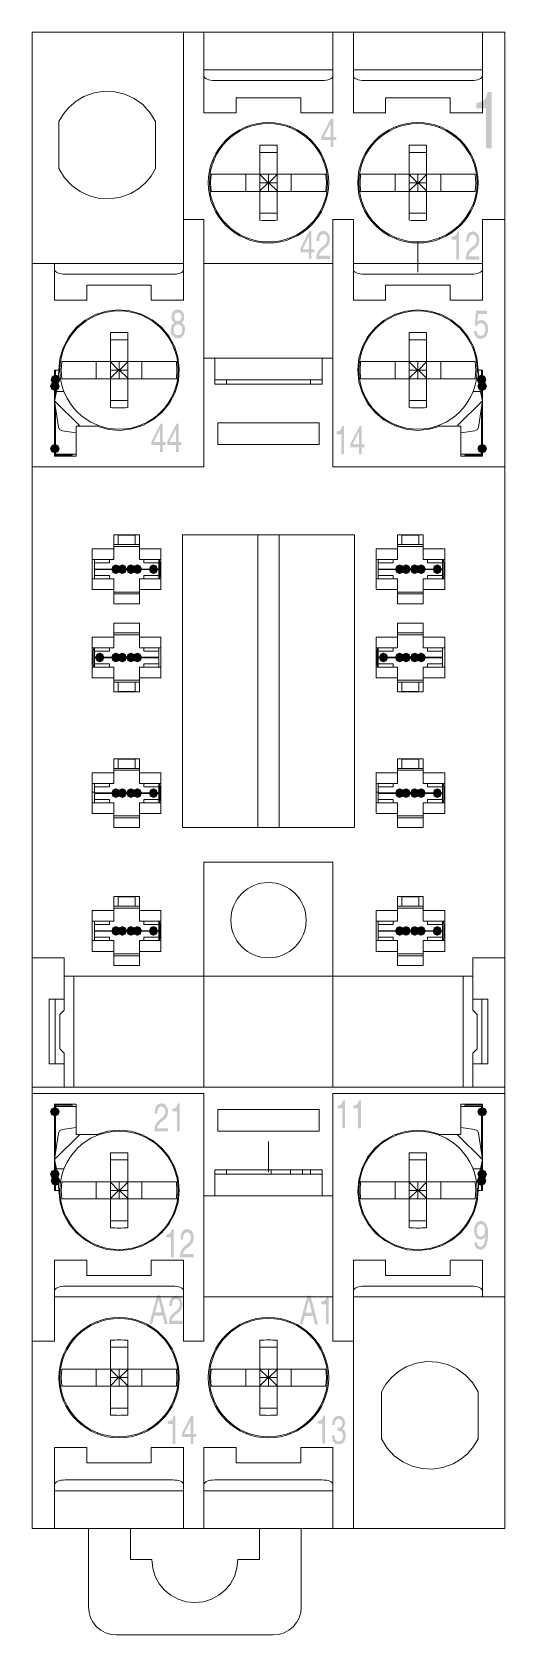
# Model space of a CAD drawing. Header units: inches. Extents: x 567.7 to 589.7, y -8.6 to 65.8.
import ezdxf

# ---------------------------------------------------------------- set-up
doc = ezdxf.new("R2010")
doc.units = ezdxf.units.IN
doc.header["$MEASUREMENT"] = 0

msp = doc.modelspace()

# ---------------------------------------------------------------- hatches: boundary and pattern name
h = msp.add_hatch(color=7)
h.dxf.hatch_style = 2
h.paths.add_polyline_path([(589.111, 60.437), (588.85, 60.437), (588.85, 62.298), (588.395, 62.298), (588.395, 62.558), (588.6, 62.589), (588.748, 62.659), (588.85, 62.803), (588.92, 63.058), (589.111, 63.058)])
h = msp.add_hatch(color=7)
h.paths.add_polyline_path([(581.306, 60.971), (581.619, 60.971), (581.619, 61.566)])
h.paths.add_polyline_path([(581.742, 60.828), (581.742, 60.51), (581.619, 60.51), (581.619, 60.828), (581.193, 60.828), (581.193, 60.989), (581.64, 61.821), (581.742, 61.821), (581.742, 60.971), (581.884, 60.971), (581.884, 60.828)])
h = msp.add_hatch(color=7)
h.paths.add_polyline_path([(580.314, 55.756), (580.615, 55.756), (580.615, 56.351)])
h.paths.add_polyline_path([(580.732, 55.615), (580.732, 55.295), (580.615, 55.295), (580.615, 55.615), (580.206, 55.615), (580.206, 55.775), (580.635, 56.607), (580.732, 56.607), (580.732, 55.756), (580.869, 55.756), (580.869, 55.615)])
h = msp.add_hatch(color=7)
h.dxf.hatch_style = 2
h.paths.add_polyline_path([(580.972, 56.136), (580.982, 56.279), (581.009, 56.39), (581.048, 56.473), (581.097, 56.532), (581.15, 56.57), (581.203, 56.593), (581.254, 56.604), (581.297, 56.606), (581.411, 56.579), (581.504, 56.502), (581.567, 56.379), (581.59, 56.215), (581.57, 56.062), (581.517, 55.947), (581.437, 55.856), (581.339, 55.777), (581.241, 55.702), (581.115, 55.558), (581.08, 55.45), (581.59, 55.45), (581.59, 55.296), (580.949, 55.296), (580.968, 55.477), (581.014, 55.619), (581.082, 55.729), (581.168, 55.815), (581.293, 55.917), (581.362, 55.974), (581.416, 56.035), (581.452, 56.113), (581.464, 56.222), (581.455, 56.303), (581.423, 56.38), (581.366, 56.436), (581.279, 56.459), (581.175, 56.421), (581.119, 56.332), (581.096, 56.225), (581.09, 56.136)])
h = msp.add_hatch(color=7)
h.dxf.hatch_style = 2
h.paths.add_polyline_path([(587.601, 55.27), (587.476, 55.27), (587.476, 56.2), (587.258, 56.2), (587.258, 56.33), (587.356, 56.346), (587.427, 56.381), (587.476, 56.453), (587.509, 56.581), (587.601, 56.581)])
h = msp.add_hatch(color=7)
h.dxf.hatch_style = 2
h.paths.add_polyline_path([(587.923, 56.11), (587.933, 56.253), (587.959, 56.364), (587.999, 56.447), (588.047, 56.506), (588.1, 56.544), (588.154, 56.567), (588.204, 56.578), (588.248, 56.58), (588.362, 56.553), (588.455, 56.476), (588.518, 56.353), (588.541, 56.188), (588.521, 56.036), (588.468, 55.921), (588.388, 55.83), (588.29, 55.751), (588.193, 55.675), (588.066, 55.532), (588.031, 55.424), (588.541, 55.424), (588.541, 55.27), (587.899, 55.27), (587.919, 55.451), (587.965, 55.593), (588.033, 55.703), (588.119, 55.789), (588.243, 55.891), (588.312, 55.948), (588.367, 56.009), (588.402, 56.087), (588.415, 56.195), (588.406, 56.277), (588.374, 56.353), (588.317, 56.41), (588.23, 56.433), (588.126, 56.395), (588.07, 56.306), (588.047, 56.199), (588.041, 56.11)])
h = msp.add_hatch(color=7)
h.paths.add_polyline_path([(574.689, 52.617), (574.681, 52.682), (574.651, 52.745), (574.595, 52.793), (574.507, 52.813), (574.426, 52.792), (574.377, 52.741), (574.352, 52.675), (574.345, 52.607), (574.397, 52.46), (574.516, 52.406), (574.642, 52.467)])
h.paths.add_polyline_path([(574.316, 52.022), (574.325, 51.938), (574.356, 51.853), (574.42, 51.788), (574.524, 51.762), (574.592, 51.771), (574.655, 51.808), (574.701, 51.884), (574.719, 52.01), (574.703, 52.124), (574.659, 52.203), (574.595, 52.25), (574.516, 52.265), (574.427, 52.244), (574.365, 52.189), (574.328, 52.111)])
h.paths.add_polyline_path([(574.69, 52.347), (574.771, 52.279), (574.82, 52.196), (574.844, 52.109), (574.85, 52.028), (574.831, 51.875), (574.771, 51.742), (574.668, 51.649), (574.52, 51.614), (574.411, 51.633), (574.285, 51.714), (574.227, 51.799), (574.197, 51.886), (574.186, 51.965), (574.185, 52.026), (574.229, 52.224), (574.351, 52.345), (574.253, 52.442), (574.218, 52.6), (574.231, 52.714), (574.278, 52.831), (574.369, 52.923), (574.514, 52.96), (574.652, 52.929), (574.745, 52.849), (574.798, 52.74), (574.814, 52.622), (574.801, 52.504), (574.768, 52.425), (574.728, 52.376)])
h = msp.add_hatch(color=7)
h.dxf.hatch_style = 2
h.paths.add_polyline_path([(588.441, 52.387), (588.519, 52.444), (588.63, 52.47), (588.747, 52.442), (588.85, 52.361), (588.923, 52.23), (588.951, 52.05), (588.939, 51.917), (588.889, 51.765), (588.781, 51.641), (588.597, 51.589), (588.497, 51.604), (588.4, 51.66), (588.323, 51.771), (588.282, 51.951), (588.408, 51.951), (588.43, 51.852), (588.475, 51.784), (588.538, 51.744), (588.615, 51.731), (588.7, 51.755), (588.765, 51.82), (588.806, 51.915), (588.82, 52.031), (588.803, 52.156), (588.757, 52.247), (588.688, 52.303), (588.604, 52.322), (588.504, 52.289), (588.423, 52.197), (588.318, 52.205), (588.391, 52.908), (588.896, 52.908), (588.896, 52.747), (588.483, 52.747)])
h = msp.add_hatch(color=7)
h.dxf.hatch_style = 2
h.paths.add_polyline_path([(568.958, 49.54), (568.807, 49.478), (568.657, 49.54), (568.594, 49.691), (568.657, 49.842), (568.682, 49.867), (568.832, 49.929), (568.983, 49.867), (569.045, 49.716), (568.983, 49.565)])
h = msp.add_hatch(color=7)
h.dxf.hatch_style = 2
h.paths.add_polyline_path([(568.807, 49.478), (568.657, 49.54), (568.594, 49.691), (568.657, 49.841), (568.807, 49.904), (568.832, 49.904), (568.983, 49.841), (569.045, 49.691), (568.983, 49.54), (568.832, 49.478)])
h = msp.add_hatch(color=7)
h.dxf.hatch_style = 2
h.paths.add_polyline_path([(588.482, 49.565), (588.42, 49.716), (588.482, 49.867), (588.633, 49.929), (588.784, 49.867), (588.809, 49.842), (588.871, 49.691), (588.809, 49.54), (588.658, 49.478), (588.507, 49.54)])
h = msp.add_hatch(color=7)
h.dxf.hatch_style = 2
h.paths.add_polyline_path([(588.633, 49.478), (588.483, 49.54), (588.42, 49.691), (588.483, 49.841), (588.633, 49.904), (588.658, 49.904), (588.809, 49.841), (588.871, 49.691), (588.809, 49.54), (588.658, 49.478)])
h = msp.add_hatch(color=7)
h.dxf.hatch_style = 2
h.paths.add_polyline_path([(568.782, 49.178), (568.632, 49.24), (568.569, 49.391), (568.632, 49.541), (568.782, 49.604), (568.807, 49.604), (568.958, 49.541), (569.02, 49.391), (568.958, 49.24), (568.807, 49.178)])
h = msp.add_hatch(color=7)
h.dxf.hatch_style = 2
h.paths.add_polyline_path([(588.658, 49.178), (588.508, 49.24), (588.445, 49.391), (588.508, 49.541), (588.658, 49.604), (588.683, 49.604), (588.834, 49.541), (588.896, 49.391), (588.834, 49.24), (588.683, 49.178)])
h = msp.add_hatch(color=7)
h.paths.add_polyline_path([(573.388, 46.799), (573.689, 46.799), (573.689, 47.394)])
h.paths.add_polyline_path([(573.806, 46.658), (573.806, 46.339), (573.689, 46.339), (573.689, 46.658), (573.28, 46.658), (573.28, 46.817), (573.709, 47.649), (573.806, 47.649), (573.806, 46.799), (573.943, 46.799), (573.943, 46.658)])
h = msp.add_hatch(color=7)
h.paths.add_polyline_path([(574.13, 46.799), (574.431, 46.799), (574.431, 47.394)])
h.paths.add_polyline_path([(574.548, 46.658), (574.548, 46.339), (574.431, 46.339), (574.431, 46.658), (574.022, 46.658), (574.022, 46.817), (574.451, 47.649), (574.548, 47.649), (574.548, 46.799), (574.685, 46.799), (574.685, 46.658)])
h = msp.add_hatch(color=7)
h.dxf.hatch_style = 2
h.paths.add_polyline_path([(582.244, 46.228), (582.118, 46.228), (582.118, 47.159), (581.9, 47.159), (581.9, 47.289), (581.998, 47.305), (582.069, 47.34), (582.118, 47.412), (582.152, 47.539), (582.244, 47.539)])
h = msp.add_hatch(color=7)
h.paths.add_polyline_path([(582.648, 46.689), (582.948, 46.689), (582.948, 47.284)])
h.paths.add_polyline_path([(583.066, 46.547), (583.066, 46.229), (582.948, 46.229), (582.948, 46.547), (582.54, 46.547), (582.54, 46.707), (582.969, 47.539), (583.066, 47.539), (583.066, 46.689), (583.203, 46.689), (583.203, 46.547)])
h = msp.add_hatch(color=7)
h.dxf.hatch_style = 2
h.paths.add_polyline_path([(568.782, 46.278), (568.632, 46.34), (568.569, 46.491), (568.632, 46.641), (568.782, 46.704), (568.807, 46.704), (568.958, 46.641), (569.02, 46.491), (568.958, 46.34), (568.807, 46.278)])
h = msp.add_hatch(color=7)
h.dxf.hatch_style = 2
h.paths.add_polyline_path([(588.658, 46.278), (588.508, 46.34), (588.445, 46.491), (588.508, 46.641), (588.658, 46.704), (588.683, 46.704), (588.834, 46.641), (588.896, 46.491), (588.834, 46.34), (588.683, 46.278)])
h = msp.add_hatch(color=7)
h.dxf.hatch_style = 2
h.paths.add_polyline_path([(571.845, 40.88), (571.783, 40.73), (571.632, 40.667), (571.482, 40.73), (571.419, 40.88), (571.482, 41.05), (571.632, 41.113), (571.783, 41.05)])
h = msp.add_hatch(color=7)
h.dxf.hatch_style = 2
h.paths.add_polyline_path([(571.72, 40.9), (571.782, 41.051), (571.933, 41.114), (572.083, 41.051), (572.146, 40.9), (572.083, 40.73), (571.933, 40.668), (571.782, 40.73)])
h = msp.add_hatch(color=7)
h.dxf.hatch_style = 2
h.paths.add_polyline_path([(572.545, 40.88), (572.483, 40.73), (572.332, 40.667), (572.182, 40.73), (572.119, 40.88), (572.182, 41.05), (572.332, 41.113), (572.483, 41.05)])
h = msp.add_hatch(color=7)
h.dxf.hatch_style = 2
h.paths.add_polyline_path([(572.419, 40.9), (572.482, 41.051), (572.632, 41.114), (572.783, 41.051), (572.845, 40.9), (572.783, 40.73), (572.632, 40.668), (572.482, 40.73)])
h = msp.add_hatch(color=7)
h.dxf.hatch_style = 2
h.paths.add_polyline_path([(573.595, 40.88), (573.533, 40.73), (573.382, 40.667), (573.232, 40.73), (573.169, 40.88), (573.232, 41.05), (573.382, 41.113), (573.533, 41.05)])
h = msp.add_hatch(color=7)
h.dxf.hatch_style = 2
h.paths.add_polyline_path([(585.046, 40.88), (584.984, 40.73), (584.833, 40.667), (584.682, 40.73), (584.62, 40.88), (584.682, 41.05), (584.833, 41.113), (584.984, 41.05)])
h = msp.add_hatch(color=7)
h.dxf.hatch_style = 2
h.paths.add_polyline_path([(585.346, 40.88), (585.284, 40.73), (585.133, 40.667), (584.983, 40.73), (584.92, 40.88), (584.983, 41.05), (585.133, 41.113), (585.284, 41.05)])
h = msp.add_hatch(color=7)
h.dxf.hatch_style = 2
h.paths.add_polyline_path([(585.32, 40.9), (585.383, 41.051), (585.533, 41.114), (585.684, 41.051), (585.746, 40.9), (585.684, 40.73), (585.533, 40.668), (585.383, 40.73)])
h = msp.add_hatch(color=7)
h.dxf.hatch_style = 2
h.paths.add_polyline_path([(585.62, 40.9), (585.683, 41.051), (585.833, 41.114), (585.984, 41.051), (586.046, 40.9), (585.984, 40.73), (585.833, 40.668), (585.683, 40.73)])
h = msp.add_hatch(color=7)
h.dxf.hatch_style = 2
h.paths.add_polyline_path([(586.796, 40.88), (586.734, 40.73), (586.583, 40.667), (586.433, 40.73), (586.37, 40.88), (586.433, 41.05), (586.583, 41.113), (586.734, 41.05)])
h = msp.add_hatch(color=7)
h.dxf.hatch_style = 2
h.paths.add_polyline_path([(570.669, 36.801), (570.732, 36.951), (570.882, 37.014), (571.033, 36.951), (571.095, 36.801), (571.095, 36.78), (571.033, 36.629), (570.882, 36.567), (570.732, 36.629), (570.669, 36.78)])
h = msp.add_hatch(color=7)
h.dxf.hatch_style = 2
h.paths.add_polyline_path([(571.845, 36.78), (571.783, 36.63), (571.632, 36.567), (571.482, 36.63), (571.419, 36.78), (571.419, 36.801), (571.482, 36.952), (571.632, 37.014), (571.783, 36.952), (571.845, 36.801)])
h = msp.add_hatch(color=7)
h.dxf.hatch_style = 2
h.paths.add_polyline_path([(571.72, 36.801), (571.782, 36.951), (571.933, 37.014), (572.083, 36.951), (572.146, 36.801), (572.146, 36.78), (572.083, 36.629), (571.933, 36.567), (571.782, 36.629), (571.72, 36.78)])
h = msp.add_hatch(color=7)
h.dxf.hatch_style = 2
h.paths.add_polyline_path([(572.545, 36.78), (572.483, 36.63), (572.332, 36.567), (572.182, 36.63), (572.119, 36.78), (572.119, 36.801), (572.182, 36.952), (572.332, 37.014), (572.483, 36.952), (572.545, 36.801)])
h = msp.add_hatch(color=7)
h.dxf.hatch_style = 2
h.paths.add_polyline_path([(572.419, 36.801), (572.482, 36.951), (572.632, 37.014), (572.783, 36.951), (572.845, 36.801), (572.845, 36.78), (572.783, 36.629), (572.632, 36.567), (572.482, 36.629), (572.419, 36.78)])
h = msp.add_hatch(color=7)
h.dxf.hatch_style = 2
h.paths.add_polyline_path([(583.869, 36.801), (583.932, 36.951), (584.082, 37.014), (584.233, 36.951), (584.296, 36.801), (584.296, 36.78), (584.233, 36.629), (584.082, 36.567), (583.932, 36.629), (583.869, 36.78)])
h = msp.add_hatch(color=7)
h.dxf.hatch_style = 2
h.paths.add_polyline_path([(585.046, 36.78), (584.984, 36.63), (584.833, 36.567), (584.682, 36.63), (584.62, 36.78), (584.62, 36.801), (584.682, 36.952), (584.833, 37.014), (584.984, 36.952), (585.046, 36.801)])
h = msp.add_hatch(color=7)
h.dxf.hatch_style = 2
h.paths.add_polyline_path([(585.346, 36.78), (585.284, 36.63), (585.133, 36.567), (584.983, 36.63), (584.92, 36.78), (584.92, 36.801), (584.983, 36.952), (585.133, 37.014), (585.284, 36.952), (585.346, 36.801)])
h = msp.add_hatch(color=7)
h.dxf.hatch_style = 2
h.paths.add_polyline_path([(585.32, 36.801), (585.383, 36.951), (585.533, 37.014), (585.684, 36.951), (585.746, 36.801), (585.746, 36.78), (585.684, 36.629), (585.533, 36.567), (585.383, 36.629), (585.32, 36.78)])
h = msp.add_hatch(color=7)
h.dxf.hatch_style = 2
h.paths.add_polyline_path([(585.62, 36.801), (585.683, 36.951), (585.833, 37.014), (585.984, 36.951), (586.046, 36.801), (586.046, 36.78), (585.984, 36.629), (585.833, 36.567), (585.683, 36.629), (585.62, 36.78)])
h = msp.add_hatch(color=7)
h.dxf.hatch_style = 2
h.paths.add_polyline_path([(571.845, 30.48), (571.783, 30.329), (571.632, 30.267), (571.482, 30.329), (571.419, 30.48), (571.482, 30.65), (571.632, 30.713), (571.783, 30.65)])
h = msp.add_hatch(color=7)
h.dxf.hatch_style = 2
h.paths.add_polyline_path([(571.72, 30.5), (571.782, 30.651), (571.933, 30.713), (572.083, 30.651), (572.146, 30.5), (572.083, 30.33), (571.933, 30.267), (571.782, 30.33)])
h = msp.add_hatch(color=7)
h.dxf.hatch_style = 2
h.paths.add_polyline_path([(572.545, 30.48), (572.483, 30.329), (572.332, 30.267), (572.182, 30.329), (572.119, 30.48), (572.182, 30.65), (572.332, 30.713), (572.483, 30.65)])
h = msp.add_hatch(color=7)
h.dxf.hatch_style = 2
h.paths.add_polyline_path([(572.419, 30.5), (572.482, 30.651), (572.632, 30.713), (572.783, 30.651), (572.845, 30.5), (572.783, 30.33), (572.632, 30.267), (572.482, 30.33)])
h = msp.add_hatch(color=7)
h.dxf.hatch_style = 2
h.paths.add_polyline_path([(573.595, 30.48), (573.533, 30.329), (573.382, 30.267), (573.232, 30.329), (573.169, 30.48), (573.232, 30.65), (573.382, 30.713), (573.533, 30.65)])
h = msp.add_hatch(color=7)
h.dxf.hatch_style = 2
h.paths.add_polyline_path([(585.046, 30.48), (584.984, 30.329), (584.833, 30.267), (584.682, 30.329), (584.62, 30.48), (584.682, 30.65), (584.833, 30.713), (584.984, 30.65)])
h = msp.add_hatch(color=7)
h.dxf.hatch_style = 2
h.paths.add_polyline_path([(585.346, 30.48), (585.284, 30.329), (585.133, 30.267), (584.983, 30.329), (584.92, 30.48), (584.983, 30.65), (585.133, 30.713), (585.284, 30.65)])
h = msp.add_hatch(color=7)
h.dxf.hatch_style = 2
h.paths.add_polyline_path([(585.32, 30.5), (585.383, 30.651), (585.533, 30.713), (585.684, 30.651), (585.746, 30.5), (585.684, 30.33), (585.533, 30.267), (585.383, 30.33)])
h = msp.add_hatch(color=7)
h.dxf.hatch_style = 2
h.paths.add_polyline_path([(585.62, 30.5), (585.683, 30.651), (585.833, 30.713), (585.984, 30.651), (586.046, 30.5), (585.984, 30.33), (585.833, 30.267), (585.683, 30.33)])
h = msp.add_hatch(color=7)
h.dxf.hatch_style = 2
h.paths.add_polyline_path([(586.796, 30.48), (586.734, 30.329), (586.583, 30.267), (586.433, 30.329), (586.37, 30.48), (586.433, 30.65), (586.583, 30.713), (586.734, 30.65)])
h = msp.add_hatch(color=7)
h.dxf.hatch_style = 2
h.paths.add_polyline_path([(571.845, 24.08), (571.783, 23.929), (571.632, 23.867), (571.482, 23.929), (571.419, 24.08), (571.482, 24.25), (571.632, 24.313), (571.783, 24.25)])
h = msp.add_hatch(color=7)
h.dxf.hatch_style = 2
h.paths.add_polyline_path([(571.72, 24.1), (571.782, 24.251), (571.933, 24.313), (572.083, 24.251), (572.146, 24.1), (572.083, 23.93), (571.933, 23.867), (571.782, 23.93)])
h = msp.add_hatch(color=7)
h.dxf.hatch_style = 2
h.paths.add_polyline_path([(572.545, 24.08), (572.483, 23.929), (572.332, 23.867), (572.182, 23.929), (572.119, 24.08), (572.182, 24.25), (572.332, 24.313), (572.483, 24.25)])
h = msp.add_hatch(color=7)
h.dxf.hatch_style = 2
h.paths.add_polyline_path([(572.419, 24.1), (572.482, 24.251), (572.632, 24.313), (572.783, 24.251), (572.845, 24.1), (572.783, 23.93), (572.632, 23.867), (572.482, 23.93)])
h = msp.add_hatch(color=7)
h.dxf.hatch_style = 2
h.paths.add_polyline_path([(573.595, 24.08), (573.533, 23.929), (573.382, 23.867), (573.232, 23.929), (573.169, 24.08), (573.232, 24.25), (573.382, 24.313), (573.533, 24.25)])
h = msp.add_hatch(color=7)
h.dxf.hatch_style = 2
h.paths.add_polyline_path([(585.046, 24.08), (584.984, 23.929), (584.833, 23.867), (584.682, 23.929), (584.62, 24.08), (584.682, 24.25), (584.833, 24.313), (584.984, 24.25)])
h = msp.add_hatch(color=7)
h.dxf.hatch_style = 2
h.paths.add_polyline_path([(585.346, 24.08), (585.284, 23.929), (585.133, 23.867), (584.983, 23.929), (584.92, 24.08), (584.983, 24.25), (585.133, 24.313), (585.284, 24.25)])
h = msp.add_hatch(color=7)
h.dxf.hatch_style = 2
h.paths.add_polyline_path([(585.32, 24.1), (585.383, 24.251), (585.533, 24.313), (585.684, 24.251), (585.746, 24.1), (585.684, 23.93), (585.533, 23.867), (585.383, 23.93)])
h = msp.add_hatch(color=7)
h.dxf.hatch_style = 2
h.paths.add_polyline_path([(585.62, 24.1), (585.683, 24.251), (585.833, 24.313), (585.984, 24.251), (586.046, 24.1), (585.984, 23.93), (585.833, 23.867), (585.683, 23.93)])
h = msp.add_hatch(color=7)
h.dxf.hatch_style = 2
h.paths.add_polyline_path([(586.796, 24.08), (586.734, 23.929), (586.583, 23.867), (586.433, 23.929), (586.37, 24.08), (586.433, 24.25), (586.583, 24.313), (586.734, 24.25)])
h = msp.add_hatch(color=7)
h.dxf.hatch_style = 2
h.paths.add_polyline_path([(568.782, 15.476), (568.632, 15.539), (568.569, 15.69), (568.632, 15.84), (568.782, 15.903), (568.807, 15.903), (568.958, 15.84), (569.02, 15.69), (568.958, 15.539), (568.807, 15.476)])
h = msp.add_hatch(color=7)
h.dxf.hatch_style = 2
h.paths.add_polyline_path([(573.44, 15.615), (573.45, 15.757), (573.476, 15.868), (573.516, 15.951), (573.564, 16.009), (573.617, 16.048), (573.671, 16.071), (573.722, 16.081), (573.765, 16.084), (573.879, 16.057), (573.972, 15.98), (574.035, 15.857), (574.058, 15.693), (574.038, 15.54), (573.985, 15.425), (573.905, 15.335), (573.807, 15.255), (573.709, 15.181), (573.583, 15.036), (573.548, 14.928), (574.058, 14.928), (574.058, 14.774), (573.417, 14.774), (573.436, 14.955), (573.481, 15.097), (573.55, 15.207), (573.636, 15.293), (573.761, 15.394), (573.83, 15.452), (573.884, 15.513), (573.919, 15.592), (573.932, 15.701), (573.923, 15.782), (573.891, 15.858), (573.834, 15.915), (573.747, 15.937), (573.643, 15.899), (573.587, 15.81), (573.564, 15.704), (573.558, 15.615)])
h = msp.add_hatch(color=7)
h.dxf.hatch_style = 2
h.paths.add_polyline_path([(574.602, 14.774), (574.477, 14.774), (574.477, 15.704), (574.258, 15.704), (574.258, 15.835), (574.356, 15.85), (574.427, 15.885), (574.477, 15.957), (574.51, 16.084), (574.602, 16.084)])
h = msp.add_hatch(color=7)
h.dxf.hatch_style = 2
h.paths.add_polyline_path([(582.286, 14.918), (582.161, 14.918), (582.161, 15.849), (581.943, 15.849), (581.943, 15.979), (582.041, 15.994), (582.112, 16.029), (582.161, 16.101), (582.194, 16.228), (582.286, 16.228)])
h = msp.add_hatch(color=7)
h.dxf.hatch_style = 2
h.paths.add_polyline_path([(583.028, 14.918), (582.903, 14.918), (582.903, 15.849), (582.684, 15.849), (582.684, 15.979), (582.782, 15.994), (582.853, 16.029), (582.903, 16.101), (582.937, 16.228), (583.028, 16.228)])
h = msp.add_hatch(color=7)
h.dxf.hatch_style = 2
h.paths.add_polyline_path([(588.658, 15.476), (588.508, 15.539), (588.445, 15.69), (588.508, 15.84), (588.658, 15.903), (588.683, 15.903), (588.834, 15.84), (588.896, 15.69), (588.834, 15.539), (588.683, 15.476)])
h = msp.add_hatch(color=7)
h.dxf.hatch_style = 2
h.paths.add_polyline_path([(568.782, 12.577), (568.632, 12.639), (568.569, 12.79), (568.632, 12.941), (568.782, 13.003), (568.807, 13.003), (568.958, 12.941), (569.02, 12.79), (568.958, 12.639), (568.807, 12.577)])
h = msp.add_hatch(color=7)
h.dxf.hatch_style = 2
h.paths.add_polyline_path([(568.807, 12.277), (568.657, 12.339), (568.594, 12.49), (568.657, 12.641), (568.807, 12.703), (568.832, 12.703), (568.983, 12.641), (569.045, 12.49), (568.983, 12.339), (568.832, 12.277)])
h = msp.add_hatch(color=7)
h.dxf.hatch_style = 2
h.paths.add_polyline_path([(568.657, 12.339), (568.594, 12.49), (568.657, 12.641), (568.807, 12.703), (568.958, 12.641), (568.983, 12.616), (569.045, 12.465), (568.983, 12.314), (568.832, 12.252), (568.682, 12.314)])
h = msp.add_hatch(color=7)
h.dxf.hatch_style = 2
h.paths.add_polyline_path([(588.784, 12.314), (588.633, 12.252), (588.482, 12.314), (588.42, 12.465), (588.482, 12.616), (588.507, 12.641), (588.658, 12.703), (588.809, 12.641), (588.871, 12.49), (588.809, 12.339)])
h = msp.add_hatch(color=7)
h.dxf.hatch_style = 2
h.paths.add_polyline_path([(588.633, 12.277), (588.483, 12.339), (588.42, 12.49), (588.483, 12.641), (588.633, 12.703), (588.658, 12.703), (588.809, 12.641), (588.871, 12.49), (588.809, 12.339), (588.658, 12.277)])
h = msp.add_hatch(color=7)
h.dxf.hatch_style = 2
h.paths.add_polyline_path([(588.658, 12.577), (588.508, 12.639), (588.445, 12.79), (588.508, 12.941), (588.658, 13.003), (588.683, 13.003), (588.834, 12.941), (588.896, 12.79), (588.834, 12.639), (588.683, 12.577)])
h = msp.add_hatch(color=7)
h.paths.add_polyline_path([(588.806, 10.195), (588.795, 10.301), (588.76, 10.39), (588.699, 10.451), (588.609, 10.474), (588.532, 10.452), (588.472, 10.393), (588.434, 10.3), (588.42, 10.18), (588.44, 10.029), (588.488, 9.944), (588.553, 9.905), (588.618, 9.896), (588.674, 9.906), (588.736, 9.948), (588.785, 10.039)])
h.paths.add_polyline_path([(588.294, 10.172), (588.314, 10.343), (588.373, 10.486), (588.471, 10.585), (588.607, 10.621), (588.711, 10.604), (588.792, 10.556), (588.852, 10.485), (588.894, 10.398), (588.922, 10.3), (588.939, 10.199), (588.946, 10.101), (588.948, 10.014), (588.947, 9.942), (588.94, 9.84), (588.925, 9.719), (588.897, 9.592), (588.854, 9.472), (588.792, 9.371), (588.706, 9.302), (588.595, 9.276), (588.453, 9.313), (588.364, 9.403), (588.317, 9.518), (588.304, 9.626), (588.427, 9.626), (588.474, 9.469), (588.592, 9.412), (588.68, 9.441), (588.747, 9.53), (588.795, 9.682), (588.826, 9.902), (588.732, 9.79), (588.601, 9.749), (588.477, 9.778), (588.38, 9.862), (588.316, 9.996)])
h = msp.add_hatch(color=7)
h.dxf.hatch_style = 2
h.paths.add_polyline_path([(574.317, 8.93), (574.192, 8.93), (574.192, 9.86), (573.973, 9.86), (573.973, 9.99), (574.072, 10.005), (574.142, 10.04), (574.192, 10.112), (574.225, 10.239), (574.317, 10.239)])
h = msp.add_hatch(color=7)
h.dxf.hatch_style = 2
h.paths.add_polyline_path([(574.639, 9.77), (574.649, 9.913), (574.675, 10.024), (574.715, 10.107), (574.763, 10.165), (574.816, 10.204), (574.87, 10.226), (574.92, 10.237), (574.963, 10.239), (575.078, 10.213), (575.171, 10.135), (575.234, 10.012), (575.257, 9.848), (575.237, 9.695), (575.184, 9.58), (575.104, 9.49), (575.006, 9.41), (574.908, 9.336), (574.782, 9.192), (574.747, 9.084), (575.257, 9.084), (575.257, 8.93), (574.615, 8.93), (574.634, 9.111), (574.68, 9.252), (574.748, 9.362), (574.835, 9.449), (574.959, 9.55), (575.028, 9.607), (575.082, 9.668), (575.118, 9.747), (575.131, 9.855), (575.122, 9.937), (575.09, 10.013), (575.033, 10.07), (574.945, 10.092), (574.842, 10.055), (574.786, 9.966), (574.763, 9.859), (574.757, 9.77)])
h = msp.add_hatch(color=7)
h.paths.add_polyline_path([(573.761, 6.381), (573.62, 6.97), (573.463, 6.381)])
h.paths.add_polyline_path([(573.424, 6.22), (573.324, 5.831), (573.191, 5.831), (573.551, 7.17), (573.698, 7.17), (574.044, 5.831), (573.903, 5.831), (573.809, 6.22)])
h = msp.add_hatch(color=7)
h.dxf.hatch_style = 2
h.paths.add_polyline_path([(574.121, 6.672), (574.13, 6.815), (574.157, 6.926), (574.196, 7.009), (574.245, 7.068), (574.298, 7.106), (574.351, 7.129), (574.402, 7.14), (574.445, 7.142), (574.559, 7.115), (574.652, 7.038), (574.715, 6.915), (574.738, 6.75), (574.719, 6.598), (574.665, 6.482), (574.585, 6.392), (574.487, 6.312), (574.39, 6.238), (574.263, 6.094), (574.228, 5.986), (574.738, 5.986), (574.738, 5.832), (574.097, 5.832), (574.116, 6.013), (574.162, 6.155), (574.23, 6.265), (574.317, 6.351), (574.441, 6.452), (574.509, 6.509), (574.563, 6.571), (574.599, 6.649), (574.612, 6.758), (574.602, 6.839), (574.571, 6.915), (574.514, 6.972), (574.427, 6.994), (574.323, 6.957), (574.267, 6.868), (574.244, 6.761), (574.238, 6.672)])
h = msp.add_hatch(color=7)
h.paths.add_polyline_path([(580.752, 6.363), (580.611, 6.952), (580.454, 6.363)])
h.paths.add_polyline_path([(580.415, 6.203), (580.315, 5.813), (580.182, 5.813), (580.541, 7.152), (580.688, 7.152), (581.036, 5.813), (580.894, 5.813), (580.799, 6.203)])
h = msp.add_hatch(color=7)
h.dxf.hatch_style = 2
h.paths.add_polyline_path([(581.531, 5.814), (581.407, 5.814), (581.407, 6.744), (581.188, 6.744), (581.188, 6.875), (581.286, 6.89), (581.356, 6.925), (581.406, 6.997), (581.44, 7.123), (581.531, 7.123)])
h = msp.add_hatch(color=7)
h.dxf.hatch_style = 2
h.paths.add_polyline_path([(574.406, 0.261), (574.281, 0.261), (574.281, 1.192), (574.063, 1.192), (574.063, 1.322), (574.161, 1.337), (574.231, 1.373), (574.281, 1.445), (574.315, 1.572), (574.406, 1.572)])
h = msp.add_hatch(color=7)
h.paths.add_polyline_path([(574.811, 0.722), (575.112, 0.722), (575.112, 1.316)])
h.paths.add_polyline_path([(575.229, 0.581), (575.229, 0.261), (575.112, 0.261), (575.112, 0.581), (574.702, 0.581), (574.702, 0.74), (575.132, 1.572), (575.229, 1.572), (575.229, 0.722), (575.366, 0.722), (575.366, 0.581)])
h = msp.add_hatch(color=7)
h.dxf.hatch_style = 2
h.paths.add_polyline_path([(581.366, 0.266), (581.241, 0.266), (581.241, 1.197), (581.022, 1.197), (581.022, 1.327), (581.121, 1.342), (581.192, 1.377), (581.241, 1.449), (581.275, 1.576), (581.366, 1.576)])
h = msp.add_hatch(color=7)
h.dxf.hatch_style = 2
h.paths.add_polyline_path([(581.928, 1.012), (581.99, 1.009), (582.056, 1.019), (582.113, 1.054), (582.153, 1.12), (582.168, 1.223), (582.161, 1.288), (582.134, 1.355), (582.081, 1.408), (581.995, 1.43), (581.897, 1.399), (581.843, 1.323), (581.819, 1.231), (581.812, 1.148), (581.696, 1.148), (581.709, 1.296), (581.756, 1.434), (581.849, 1.536), (582.001, 1.576), (582.122, 1.55), (582.213, 1.478), (582.27, 1.369), (582.29, 1.231), (582.278, 1.121), (582.249, 1.042), (582.21, 0.989), (582.169, 0.961), (582.232, 0.917), (582.282, 0.855), (582.314, 0.768), (582.326, 0.652), (582.307, 0.496), (582.247, 0.361), (582.142, 0.267), (581.988, 0.231), (581.814, 0.288), (581.75, 0.358), (581.709, 0.45), (581.685, 0.555), (581.674, 0.668), (581.796, 0.668), (581.804, 0.57), (581.832, 0.476), (581.892, 0.406), (581.996, 0.378), (582.079, 0.396), (582.143, 0.448), (582.186, 0.528), (582.201, 0.632), (582.177, 0.763), (582.121, 0.835), (582.049, 0.866), (581.981, 0.872), (581.928, 0.869)])

# ---------------------------------------------------------------- linework, layer by layer
at = {"color": 7, "lineweight": 0}
for points in [[(567.732, 65.841), (589.732, 65.841)], [(567.732, -3.661), (567.732, 65.841)], [(574.782, 53.391), (574.782, 65.841)], [(575.732, 62.091), (575.732, 65.841)], [(581.732, 65.841), (581.732, 62.091)], [(582.682, 62.091), (582.682, 65.841)], [(588.683, 65.841), (588.683, 62.091)], [(589.732, -3.661), (589.732, 65.841)], [(575.732, 64.091), (581.732, 64.091)], [(582.682, 64.091), (588.683, 64.091)], [(575.732, 63.799), (575.743, 63.758), (575.77, 63.719), (575.817, 63.684), (575.879, 63.652), (575.955, 63.626), (576.041, 63.607), (576.135, 63.596), (576.232, 63.591)], [(576.232, 63.591), (581.232, 63.591)], [(581.732, 63.799), (581.723, 63.758), (581.695, 63.719), (581.648, 63.684), (581.587, 63.652), (581.51, 63.626), (581.424, 63.607), (581.329, 63.596), (581.233, 63.591)], [(582.682, 63.799), (582.693, 63.758), (582.72, 63.719), (582.768, 63.684), (582.829, 63.652), (582.905, 63.626), (582.991, 63.607), (583.086, 63.596), (583.183, 63.591)], [(583.183, 63.591), (588.183, 63.591)], [(588.683, 63.799), (588.673, 63.758), (588.645, 63.719), (588.598, 63.684), (588.536, 63.652), (588.461, 63.626), (588.374, 63.607), (588.28, 63.596), (588.183, 63.591)], [(573.482, 61.681), (573.217, 62.112), (572.881, 62.471), (572.489, 62.753), (572.053, 62.953), (571.587, 63.067), (571.104, 63.089), (570.618, 63.015), (570.143, 62.842), (569.782, 62.628), (569.465, 62.359), (569.196, 62.041), (568.983, 61.681)], [(577.233, 62.791), (580.233, 62.791)], [(577.233, 62.091), (577.233, 62.791)], [(580.233, 62.091), (580.233, 62.791)], [(584.182, 62.791), (584.182, 62.091)], [(584.182, 62.791), (587.182, 62.791)], [(587.182, 62.091), (587.182, 62.791)], [(575.732, 62.091), (577.233, 62.091)], [(580.233, 62.091), (581.733, 62.091)], [(582.682, 62.091), (584.183, 62.091)], [(587.182, 62.091), (588.683, 62.091)], [(568.982, 59.501), (568.982, 61.68)], [(573.482, 59.501), (573.482, 61.68)], [(577.732, 61.456), (577.732, 61.404)], [(579.732, 61.403), (579.732, 61.456)], [(584.683, 61.456), (584.683, 61.404)], [(586.683, 61.403), (586.683, 61.456)], [(578.332, 60.586), (578.432, 60.589), (578.532, 60.59), (578.633, 60.591), (578.732, 60.591), (578.833, 60.591), (578.932, 60.59), (579.032, 60.589), (579.132, 60.586)], [(578.332, 60.586), (578.332, 59.241)], [(579.132, 59.241), (579.132, 60.586)], [(585.283, 60.586), (585.383, 60.589), (585.482, 60.59), (585.583, 60.591), (585.682, 60.591), (585.783, 60.591), (585.883, 60.59), (585.983, 60.589), (586.083, 60.586)], [(585.283, 59.241), (585.283, 60.586)], [(586.083, 60.586), (586.083, 59.241)], [(576.117, 59.841), (576.17, 59.841)], [(578.332, 60.252), (579.132, 60.252)], [(581.294, 59.841), (581.349, 59.841)], [(583.067, 59.841), (583.12, 59.841)], [(585.283, 60.252), (586.083, 60.252)], [(588.245, 59.841), (588.297, 59.841)], [(568.982, 59.501), (569.248, 59.07), (569.583, 58.711), (569.976, 58.429), (570.412, 58.229), (570.878, 58.116), (571.361, 58.093), (571.846, 58.167), (572.322, 58.341), (572.682, 58.555), (573, 58.823), (573.269, 59.141), (573.482, 59.501)], [(576.069, 59.241), (576.039, 58.841), (576.069, 58.441)], [(576.069, 59.241), (581.396, 59.241)], [(577.671, 58.441), (577.671, 59.241)], [(578.332, 59.219), (578.332, 58.464)], [(578.332, 59.219), (578.71, 58.842)], [(578.332, 58.841), (578.71, 58.841)], [(578.332, 58.463), (578.71, 58.841)], [(578.732, 59.241), (578.732, 58.441)], [(578.755, 58.841), (579.132, 59.218)], [(578.755, 58.841), (579.132, 58.463)], [(578.755, 58.841), (579.132, 58.841)], [(579.132, 58.463), (579.132, 59.218)], [(579.793, 58.441), (579.793, 59.241)], [(581.396, 58.441), (581.426, 58.841), (581.396, 59.241)], [(583.019, 59.241), (582.989, 58.841), (583.019, 58.441)], [(583.019, 59.241), (588.346, 59.241)], [(584.622, 59.241), (584.622, 58.441)], [(585.283, 59.219), (585.66, 58.842)], [(585.283, 58.463), (585.283, 59.218)], [(585.283, 58.841), (585.66, 58.841)], [(585.283, 58.463), (585.66, 58.841)], [(585.682, 59.241), (585.682, 58.441)], [(585.705, 58.841), (586.083, 59.218)], [(585.705, 58.841), (586.083, 58.463)], [(585.705, 58.841), (586.083, 58.841)], [(586.083, 59.219), (586.083, 58.464)], [(586.744, 58.441), (586.744, 59.241)], [(588.346, 58.441), (588.377, 58.841), (588.346, 59.241)], [(576.069, 58.441), (581.396, 58.441)], [(578.332, 58.441), (578.332, 57.096)], [(579.132, 57.097), (579.132, 58.44)], [(583.019, 58.441), (588.346, 58.441)], [(585.283, 57.097), (585.283, 58.44)], [(586.083, 58.441), (586.083, 57.096)], [(576.117, 57.841), (576.17, 57.841)], [(578.332, 57.43), (579.132, 57.43)], [(581.294, 57.841), (581.349, 57.841)], [(583.067, 57.841), (583.12, 57.841)], [(585.283, 57.43), (586.083, 57.43)], [(588.245, 57.841), (588.297, 57.841)], [(574.782, 57.141), (575.732, 57.141)], [(575.732, 45.641), (575.732, 57.141)], [(579.132, 57.097), (579.032, 57.094), (578.933, 57.092), (578.833, 57.092), (578.732, 57.092), (578.632, 57.092), (578.533, 57.092), (578.433, 57.094), (578.333, 57.097)], [(581.732, 57.141), (582.682, 57.141)], [(581.732, 57.141), (581.732, 45.64)], [(582.682, 53.391), (582.682, 57.141)], [(586.083, 57.097), (585.983, 57.094), (585.883, 57.092), (585.783, 57.092), (585.682, 57.092), (585.583, 57.092), (585.483, 57.092), (585.384, 57.094), (585.284, 57.097)], [(588.683, 57.141), (589.732, 57.141)], [(588.683, 57.141), (588.683, 53.391)], [(577.732, 56.28), (577.732, 56.226)], [(579.732, 56.226), (579.732, 56.28)], [(584.683, 56.28), (584.683, 56.226)], [(585.682, 54.686), (585.682, 56.113)], [(586.683, 56.226), (586.683, 56.28)], [(567.732, 55.091), (574.783, 55.091)], [(568.782, 55.091), (568.782, 53.391)], [(568.782, 54.798), (568.792, 54.758), (568.82, 54.72), (568.867, 54.684), (568.928, 54.652), (569.005, 54.625), (569.092, 54.607), (569.185, 54.595), (569.282, 54.591)], [(569.282, 54.591), (574.282, 54.591)], [(574.282, 54.591), (574.37, 54.594), (574.454, 54.603), (574.533, 54.619), (574.604, 54.639), (574.666, 54.665), (574.716, 54.695), (574.752, 54.727), (574.775, 54.762), (574.782, 54.798)], [(575.732, 55.091), (581.732, 55.091)], [(582.682, 55.091), (588.683, 55.091)], [(582.682, 54.798), (582.693, 54.758), (582.72, 54.72), (582.768, 54.684), (582.829, 54.652), (582.905, 54.625), (582.991, 54.607), (583.086, 54.595), (583.183, 54.591)], [(583.183, 54.591), (588.183, 54.591)], [(588.183, 54.591), (588.28, 54.595), (588.374, 54.606), (588.46, 54.626), (588.537, 54.651), (588.598, 54.683), (588.645, 54.719), (588.673, 54.758), (588.683, 54.798)], [(570.282, 53.391), (570.282, 54.091)], [(570.282, 54.091), (573.282, 54.091)], [(573.282, 53.391), (573.282, 54.091)], [(584.182, 54.091), (584.182, 53.392)], [(584.182, 54.091), (587.182, 54.091)], [(587.182, 53.391), (587.182, 54.091)], [(568.782, 53.391), (570.283, 53.391)], [(570.743, 47.541), (571.288, 47.384), (571.837, 47.341), (572.374, 47.404), (572.886, 47.568), (573.357, 47.826), (573.774, 48.171), (574.121, 48.599), (574.384, 49.102), (574.54, 49.647), (574.583, 50.195), (574.519, 50.733), (574.355, 51.245), (574.097, 51.716), (573.752, 52.132), (573.324, 52.478), (572.822, 52.741), (572.277, 52.898), (571.728, 52.941), (571.191, 52.878), (570.679, 52.715), (570.208, 52.457), (569.791, 52.111), (569.445, 51.683), (569.182, 51.18), (569.033, 50.67), (568.982, 50.141)], [(573.282, 53.391), (574.783, 53.391)], [(582.682, 53.391), (584.183, 53.391)], [(588.483, 50.141), (588.426, 50.705), (588.263, 51.231), (588.005, 51.706), (587.663, 52.121), (587.248, 52.463), (586.772, 52.721), (586.247, 52.884), (585.682, 52.941), (585.118, 52.884), (584.592, 52.721), (584.117, 52.463), (583.702, 52.121), (583.36, 51.706), (583.102, 51.231), (582.939, 50.705), (582.882, 50.141), (582.939, 49.577), (583.102, 49.051), (583.36, 48.576), (583.702, 48.161), (584.117, 47.819), (584.592, 47.56), (585.118, 47.397), (585.682, 47.34), (586.212, 47.391), (586.722, 47.541)], [(587.182, 53.391), (588.683, 53.391)], [(570.782, 52.756), (570.782, 52.704)], [(572.782, 52.703), (572.782, 52.756)], [(584.683, 52.756), (584.683, 52.704)], [(586.683, 52.703), (586.683, 52.756)], [(571.382, 51.886), (571.482, 51.887), (571.582, 51.889), (571.682, 51.891), (571.782, 51.891), (571.882, 51.891), (571.983, 51.889), (572.082, 51.887), (572.182, 51.886)], [(571.382, 50.541), (571.382, 51.886)], [(571.382, 51.552), (572.182, 51.552)], [(572.182, 50.541), (572.182, 51.886)], [(585.283, 51.886), (585.383, 51.887), (585.482, 51.889), (585.583, 51.891), (585.682, 51.891), (585.783, 51.891), (585.883, 51.889), (585.983, 51.887), (586.083, 51.886)], [(585.283, 50.541), (585.283, 51.886)], [(585.283, 51.552), (586.083, 51.552)], [(586.083, 51.886), (586.083, 50.541)], [(569.167, 51.141), (569.221, 51.141)], [(574.344, 51.141), (574.397, 51.141)], [(575.732, 50.691), (581.732, 50.691)], [(576.232, 49.491), (576.232, 50.69)], [(581.233, 50.691), (581.233, 49.491)], [(583.067, 51.141), (583.12, 51.141)], [(588.245, 51.141), (588.297, 51.141)], [(568.782, 48.713), (568.932, 49.42), (568.982, 50.141)], [(568.782, 50.141), (568.782, 46.141)], [(568.782, 50.141), (568.982, 50.141)], [(568.807, 50.141), (568.807, 48.803)], [(568.832, 50.141), (568.832, 48.9)], [(569.119, 50.541), (569.089, 50.141), (569.119, 49.741)], [(569.119, 50.541), (574.446, 50.541)], [(570.721, 49.741), (570.721, 50.54)], [(571.382, 50.519), (571.76, 50.141)], [(571.382, 49.763), (571.382, 50.519)], [(571.382, 49.763), (571.76, 50.141)], [(571.382, 50.141), (571.76, 50.141)], [(571.782, 50.541), (571.782, 49.741)], [(571.805, 50.141), (572.182, 50.519)], [(571.805, 50.141), (572.182, 50.141)], [(571.805, 50.141), (572.182, 49.763)], [(572.182, 49.763), (572.182, 50.519)], [(572.843, 49.741), (572.843, 50.54)], [(574.446, 49.741), (574.476, 50.141), (574.446, 50.54)], [(583.019, 50.541), (582.989, 50.141), (583.019, 49.741)], [(583.019, 50.541), (588.346, 50.541)], [(584.622, 50.541), (584.622, 49.741)], [(585.283, 49.763), (585.283, 50.519)], [(585.283, 50.519), (585.66, 50.141)], [(585.283, 50.141), (585.66, 50.141)], [(585.283, 49.763), (585.66, 50.141)], [(585.682, 50.541), (585.682, 49.741)], [(585.705, 50.141), (586.083, 50.519)], [(585.705, 50.141), (586.083, 49.763)], [(585.705, 50.141), (586.083, 50.141)], [(586.083, 50.519), (586.083, 49.763)], [(586.744, 49.741), (586.744, 50.54)], [(588.346, 49.741), (588.377, 50.141), (588.346, 50.54)], [(588.483, 50.141), (588.533, 49.42), (588.683, 48.713)], [(588.483, 50.141), (588.683, 50.141)], [(588.633, 48.901), (588.633, 50.142)], [(588.658, 48.803), (588.658, 50.141)], [(588.683, 50.141), (588.683, 46.141)], [(568.885, 49.141), (569.221, 49.141)], [(569.119, 49.741), (574.446, 49.741)], [(571.382, 48.396), (571.382, 49.741)], [(572.182, 48.396), (572.182, 49.741)], [(574.344, 49.141), (574.397, 49.141)], [(576.232, 49.691), (581.232, 49.691)], [(576.232, 49.491), (581.232, 49.491)], [(576.782, 49.491), (576.782, 49.69)], [(580.682, 49.691), (580.682, 49.491)], [(583.019, 49.741), (588.346, 49.741)], [(583.067, 49.141), (583.12, 49.141)], [(585.283, 48.396), (585.283, 49.741)], [(586.083, 49.741), (586.083, 48.396)], [(588.245, 49.141), (588.58, 49.141)], [(568.782, 48.713), (569.935, 47.56)], [(568.782, 48.713), (568.96, 47.488)], [(568.807, 48.541), (568.807, 46.141)], [(571.382, 48.73), (572.182, 48.73)], [(572.182, 48.396), (572.082, 48.393), (571.983, 48.392), (571.882, 48.392), (571.782, 48.391), (571.682, 48.392), (571.583, 48.392), (571.483, 48.393), (571.383, 48.396)], [(585.283, 48.73), (586.083, 48.73)], [(586.083, 48.396), (585.983, 48.393), (585.883, 48.392), (585.783, 48.392), (585.682, 48.391), (585.583, 48.392), (585.483, 48.392), (585.384, 48.393), (585.284, 48.396)], [(587.531, 47.56), (588.684, 48.712)], [(588.504, 47.488), (588.683, 48.713)], [(588.658, 46.141), (588.658, 48.541)], [(568.832, 48.37), (568.832, 46.24)], [(576.382, 47.691), (581.082, 47.691)], [(576.382, 47.691), (576.382, 46.69)], [(581.082, 47.691), (581.082, 46.69)], [(588.633, 46.241), (588.633, 48.37)], [(568.961, 47.488), (569.017, 47.376), (569.13, 47.319)], [(569.13, 47.32), (569.783, 47.224)], [(569.782, 46.141), (569.782, 47.541)], [(569.782, 47.541), (570.743, 47.541)], [(570.782, 47.579), (570.782, 47.525)], [(572.782, 47.525), (572.782, 47.579)], [(584.683, 47.579), (584.683, 47.525)], [(586.683, 47.525), (586.683, 47.579)], [(586.722, 47.541), (587.683, 47.541)], [(587.682, 47.224), (588.336, 47.319)], [(587.683, 47.541), (587.683, 46.14)], [(588.336, 47.32), (588.448, 47.376), (588.503, 47.489)], [(568.807, 46.191), (569.607, 46.191)], [(568.832, 46.241), (569.782, 46.241)], [(569.307, 46.191), (569.307, 46.14)], [(569.607, 46.241), (569.607, 46.19)], [(576.382, 46.691), (581.082, 46.691)], [(587.683, 46.241), (588.633, 46.241)], [(587.858, 46.191), (587.858, 46.241)], [(587.858, 46.191), (588.658, 46.191)], [(588.158, 46.191), (588.158, 46.14)], [(567.732, 45.641), (575.732, 45.641)], [(568.782, 46.141), (569.783, 46.141)], [(581.732, 45.641), (589.732, 45.641)], [(587.683, 46.141), (588.683, 46.141)], [(571.533, 42.491), (572.732, 42.491)], [(571.533, 42.491), (571.533, 41.341)], [(571.732, 42.47), (571.732, 42.04)], [(571.732, 42.47), (572.532, 42.47)], [(572.533, 42.47), (572.533, 42.04)], [(572.732, 41.341), (572.732, 42.491)], [(574.732, 42.491), (582.733, 42.491)], [(574.732, 42.491), (574.732, 28.891)], [(578.232, 42.491), (578.232, 28.891)], [(579.232, 28.89), (579.232, 42.49)], [(582.733, 28.89), (582.733, 42.49)], [(584.733, 42.491), (584.733, 41.341)], [(584.733, 42.491), (585.933, 42.491)], [(584.933, 42.47), (585.732, 42.47)], [(584.933, 42.47), (584.933, 42.04)], [(585.732, 42.47), (585.732, 42.04)], [(585.933, 41.341), (585.933, 42.491)], [(570.532, 41.841), (570.532, 39.94)], [(570.532, 41.841), (571.533, 41.841)], [(571.533, 42.041), (572.732, 42.041)], [(571.533, 41.951), (572.732, 41.951)], [(572.732, 41.841), (573.733, 41.841)], [(573.732, 39.941), (573.732, 41.841)], [(583.733, 39.941), (583.733, 41.841)], [(583.733, 41.841), (584.733, 41.841)], [(584.733, 42.041), (585.933, 42.041)], [(584.733, 41.951), (585.933, 41.951)], [(585.933, 41.841), (586.933, 41.841)], [(586.933, 41.841), (586.933, 39.94)], [(570.532, 41.341), (571.533, 41.341)], [(570.632, 40.9), (570.632, 41.341)], [(570.632, 41.183), (571.333, 41.183)], [(571.333, 41.183), (571.333, 41.341)], [(572.732, 41.341), (573.733, 41.341)], [(572.932, 41.183), (572.932, 41.341)], [(572.932, 41.183), (573.632, 41.183)], [(573.632, 40.9), (573.632, 41.341)], [(573.682, 41.19), (573.66, 41.341)], [(573.682, 40.59), (573.682, 41.19)], [(583.733, 41.341), (584.733, 41.341)], [(583.832, 40.9), (583.832, 41.341)], [(583.832, 41.183), (584.532, 41.183)], [(584.532, 41.183), (584.532, 41.341)], [(585.933, 41.341), (586.933, 41.341)], [(586.133, 41.183), (586.133, 41.341)], [(586.133, 41.183), (586.833, 41.183)], [(586.833, 40.9), (586.833, 41.341)], [(586.883, 41.19), (586.86, 41.341)], [(586.883, 40.59), (586.883, 41.19)], [(570.532, 40.441), (571.533, 40.441)], [(570.632, 40.9), (573.632, 40.9)], [(570.632, 40.88), (573.632, 40.88)], [(570.632, 40.441), (570.632, 40.88)], [(570.632, 40.599), (571.333, 40.599)], [(571.333, 40.441), (571.333, 40.6)], [(571.533, 40.441), (571.533, 39.291)], [(572.732, 40.441), (573.733, 40.441)], [(572.732, 39.29), (572.732, 40.441)], [(572.932, 40.441), (572.932, 40.6)], [(572.932, 40.599), (573.632, 40.599)], [(573.632, 40.441), (573.632, 40.88)], [(573.66, 40.441), (573.682, 40.59)], [(583.733, 40.441), (584.733, 40.441)], [(583.832, 40.9), (586.834, 40.9)], [(583.832, 40.88), (586.834, 40.88)], [(583.832, 40.441), (583.832, 40.88)], [(583.832, 40.599), (584.532, 40.599)], [(584.532, 40.441), (584.532, 40.6)], [(584.733, 40.441), (584.733, 39.291)], [(585.933, 40.441), (586.933, 40.441)], [(585.933, 39.29), (585.933, 40.441)], [(586.133, 40.441), (586.133, 40.6)], [(586.133, 40.599), (586.833, 40.599)], [(586.833, 40.441), (586.833, 40.88)], [(586.86, 40.441), (586.883, 40.59)], [(570.532, 39.941), (571.533, 39.941)], [(571.533, 39.83), (572.732, 39.83)], [(571.533, 39.741), (572.732, 39.741)], [(572.732, 39.941), (573.733, 39.941)], [(583.733, 39.941), (584.733, 39.941)], [(584.733, 39.83), (585.933, 39.83)], [(584.733, 39.741), (585.933, 39.741)], [(585.933, 39.941), (586.933, 39.941)], [(571.533, 39.29), (572.732, 39.29)], [(584.733, 39.29), (585.933, 39.29)], [(571.533, 38.39), (572.732, 38.39)], [(571.533, 38.39), (571.533, 37.24)], [(572.732, 37.24), (572.732, 38.391)], [(584.733, 38.39), (585.933, 38.39)], [(584.733, 38.39), (584.733, 37.24)], [(585.933, 37.24), (585.933, 38.391)], [(570.532, 37.74), (571.533, 37.74)], [(570.532, 37.74), (570.532, 35.84)], [(570.532, 37.24), (571.533, 37.24)], [(570.605, 37.24), (570.582, 37.09)], [(570.632, 36.801), (570.632, 37.24)], [(571.333, 37.082), (571.333, 37.241)], [(571.533, 37.94), (572.732, 37.94)], [(571.533, 37.85), (572.732, 37.85)], [(572.732, 37.74), (573.733, 37.74)], [(572.732, 37.24), (573.733, 37.24)], [(572.932, 37.082), (572.932, 37.241)], [(573.632, 36.801), (573.632, 37.24)], [(573.732, 35.84), (573.732, 37.741)], [(583.733, 35.84), (583.733, 37.741)], [(583.733, 37.74), (584.733, 37.74)], [(583.733, 37.24), (584.733, 37.24)], [(583.806, 37.24), (583.783, 37.09)], [(583.832, 36.801), (583.832, 37.24)], [(584.532, 37.082), (584.532, 37.241)], [(584.733, 37.94), (585.933, 37.94)], [(584.733, 37.85), (585.933, 37.85)], [(585.933, 37.74), (586.933, 37.74)], [(585.933, 37.24), (586.933, 37.24)], [(586.133, 37.082), (586.133, 37.241)], [(586.833, 36.801), (586.833, 37.24)], [(586.933, 37.74), (586.933, 35.84)], [(570.582, 37.09), (570.582, 36.491)], [(570.582, 36.49), (570.605, 36.34)], [(570.632, 37.082), (571.333, 37.082)], [(570.632, 36.801), (573.632, 36.801)], [(570.632, 36.34), (570.632, 36.781)], [(570.632, 36.78), (573.632, 36.78)], [(570.632, 36.499), (571.333, 36.499)], [(571.333, 36.34), (571.333, 36.499)], [(572.932, 37.082), (573.632, 37.082)], [(572.932, 36.34), (572.932, 36.499)], [(572.932, 36.499), (573.632, 36.499)], [(573.632, 36.34), (573.632, 36.781)], [(583.783, 37.09), (583.783, 36.491)], [(583.783, 36.49), (583.805, 36.34)], [(583.832, 37.082), (584.532, 37.082)], [(583.832, 36.801), (586.834, 36.801)], [(583.832, 36.34), (583.832, 36.781)], [(583.832, 36.78), (586.834, 36.78)], [(583.832, 36.499), (584.532, 36.499)], [(584.532, 36.34), (584.532, 36.499)], [(586.133, 37.082), (586.833, 37.082)], [(586.133, 36.34), (586.133, 36.499)], [(586.133, 36.499), (586.833, 36.499)], [(586.833, 36.34), (586.833, 36.781)], [(570.532, 36.34), (571.533, 36.34)], [(570.532, 35.84), (571.533, 35.84)], [(571.533, 36.34), (571.533, 35.19)], [(572.732, 35.19), (572.732, 36.341)], [(572.732, 36.34), (573.733, 36.34)], [(572.732, 35.84), (573.733, 35.84)], [(583.733, 36.34), (584.733, 36.34)], [(583.733, 35.84), (584.733, 35.84)], [(584.733, 36.34), (584.733, 35.19)], [(585.933, 35.19), (585.933, 36.341)], [(585.933, 36.34), (586.933, 36.34)], [(585.933, 35.84), (586.933, 35.84)], [(571.533, 35.731), (572.732, 35.731)], [(571.533, 35.64), (572.732, 35.64)], [(571.533, 35.19), (572.732, 35.19)], [(571.732, 35.64), (571.732, 35.212)], [(571.732, 35.212), (572.532, 35.212)], [(572.533, 35.64), (572.533, 35.212)], [(584.733, 35.731), (585.933, 35.731)], [(584.733, 35.64), (585.933, 35.64)], [(584.733, 35.19), (585.933, 35.19)], [(584.933, 35.64), (584.933, 35.212)], [(584.933, 35.212), (585.732, 35.212)], [(585.732, 35.64), (585.732, 35.212)], [(571.533, 32.09), (571.533, 30.94)], [(571.533, 32.09), (572.732, 32.09)], [(571.732, 32.069), (571.732, 31.641)], [(571.732, 32.069), (572.532, 32.069)], [(572.533, 32.069), (572.533, 31.641)], [(572.732, 30.94), (572.732, 32.091)], [(584.733, 32.09), (585.933, 32.09)], [(584.733, 32.09), (584.733, 30.94)], [(584.933, 32.069), (585.732, 32.069)], [(584.933, 32.069), (584.933, 31.641)], [(585.732, 32.069), (585.732, 31.641)], [(585.933, 30.94), (585.933, 32.091)], [(570.532, 31.44), (570.532, 29.54)], [(570.532, 31.44), (571.533, 31.44)], [(571.533, 31.64), (572.732, 31.64)], [(571.533, 31.55), (572.732, 31.55)], [(572.732, 31.44), (573.733, 31.44)], [(573.732, 29.54), (573.732, 31.441)], [(583.733, 29.54), (583.733, 31.441)], [(583.733, 31.44), (584.733, 31.44)], [(584.733, 31.64), (585.933, 31.64)], [(584.733, 31.55), (585.933, 31.55)], [(585.933, 31.44), (586.933, 31.44)], [(586.933, 31.44), (586.933, 29.54)], [(570.532, 30.94), (571.533, 30.94)], [(570.532, 30.54), (570.632, 30.54)], [(570.632, 30.5), (570.632, 30.94)], [(570.632, 30.782), (571.333, 30.782)], [(571.333, 30.782), (571.333, 30.941)], [(572.732, 30.94), (573.733, 30.94)], [(572.932, 30.782), (572.932, 30.941)], [(572.932, 30.782), (573.632, 30.782)], [(573.632, 30.5), (573.632, 30.94)], [(573.682, 30.79), (573.66, 30.941)], [(573.682, 30.19), (573.682, 30.79)], [(573.682, 30.54), (573.733, 30.54)], [(583.733, 30.94), (584.733, 30.94)], [(583.733, 30.54), (583.832, 30.54)], [(583.832, 30.5), (583.832, 30.94)], [(583.832, 30.782), (584.532, 30.782)], [(584.532, 30.782), (584.532, 30.941)], [(585.933, 30.94), (586.933, 30.94)], [(586.133, 30.782), (586.133, 30.941)], [(586.133, 30.782), (586.833, 30.782)], [(586.833, 30.5), (586.833, 30.94)], [(586.883, 30.79), (586.86, 30.941)], [(586.883, 30.19), (586.883, 30.79)], [(586.883, 30.54), (586.934, 30.54)], [(570.532, 30.04), (571.533, 30.04)], [(570.632, 30.5), (573.632, 30.5)], [(570.632, 30.48), (573.632, 30.48)], [(570.632, 30.04), (570.632, 30.48)], [(570.632, 30.199), (571.333, 30.199)], [(571.333, 30.04), (571.333, 30.199)], [(571.533, 30.04), (571.533, 28.891)], [(572.732, 30.04), (573.733, 30.04)], [(572.732, 28.89), (572.732, 30.04)], [(572.932, 30.04), (572.932, 30.199)], [(572.932, 30.199), (573.632, 30.199)], [(573.632, 30.04), (573.632, 30.48)], [(573.66, 30.04), (573.682, 30.191)], [(583.733, 30.04), (584.733, 30.04)], [(583.832, 30.5), (586.834, 30.5)], [(583.832, 30.04), (583.832, 30.48)], [(583.832, 30.48), (586.834, 30.48)], [(583.832, 30.199), (584.532, 30.199)], [(584.532, 30.04), (584.532, 30.199)], [(584.733, 30.04), (584.733, 28.891)], [(585.933, 28.89), (585.933, 30.04)], [(585.933, 30.04), (586.933, 30.04)], [(586.133, 30.04), (586.133, 30.199)], [(586.133, 30.199), (586.833, 30.199)], [(586.833, 30.04), (586.833, 30.48)], [(586.86, 30.04), (586.883, 30.191)], [(570.532, 29.54), (571.533, 29.54)], [(571.533, 29.43), (572.732, 29.43)], [(571.533, 29.34), (572.732, 29.34)], [(572.732, 29.54), (573.733, 29.54)], [(583.733, 29.54), (584.733, 29.54)], [(584.733, 29.43), (585.933, 29.43)], [(584.733, 29.34), (585.933, 29.34)], [(585.933, 29.54), (586.933, 29.54)], [(571.533, 28.89), (572.732, 28.89)], [(574.732, 28.89), (582.733, 28.89)], [(584.733, 28.89), (585.933, 28.89)], [(575.732, 16.84), (575.732, 27.291)], [(575.732, 27.29), (581.732, 27.29)], [(581.732, 27.29), (581.732, 16.839)], [(571.533, 25.69), (572.732, 25.69)], [(571.533, 25.69), (571.533, 24.54)], [(571.732, 25.669), (572.532, 25.669)], [(571.732, 25.669), (571.732, 25.24)], [(572.533, 25.669), (572.533, 25.24)], [(572.732, 24.54), (572.732, 25.69)], [(584.733, 25.69), (585.933, 25.69)], [(584.733, 25.69), (584.733, 24.54)], [(584.933, 25.669), (585.732, 25.669)], [(584.933, 25.669), (584.933, 25.24)], [(585.732, 25.669), (585.732, 25.24)], [(585.933, 24.54), (585.933, 25.69)], [(570.532, 25.041), (571.533, 25.041)], [(570.532, 25.041), (570.532, 23.14)], [(571.533, 25.24), (572.732, 25.24)], [(571.533, 25.15), (572.732, 25.15)], [(572.732, 25.041), (573.733, 25.041)], [(573.732, 23.14), (573.732, 25.04)], [(583.733, 25.041), (584.733, 25.041)], [(583.733, 23.14), (583.733, 25.04)], [(584.733, 25.24), (585.933, 25.24)], [(584.733, 25.15), (585.933, 25.15)], [(585.933, 25.041), (586.933, 25.041)], [(586.933, 25.041), (586.933, 23.14)], [(570.532, 24.54), (571.533, 24.54)], [(570.632, 24.1), (570.632, 24.54)], [(570.632, 24.382), (571.333, 24.382)], [(570.632, 24.1), (573.632, 24.1)], [(570.632, 24.08), (573.632, 24.08)], [(570.632, 23.64), (570.632, 24.08)], [(571.333, 24.382), (571.333, 24.54)], [(572.732, 24.54), (573.733, 24.54)], [(572.932, 24.382), (572.932, 24.54)], [(572.932, 24.382), (573.632, 24.382)], [(573.632, 24.1), (573.632, 24.54)], [(573.632, 23.64), (573.632, 24.08)], [(573.682, 24.39), (573.66, 24.54)], [(573.682, 23.79), (573.682, 24.39)], [(583.733, 24.54), (584.733, 24.54)], [(583.832, 24.1), (583.832, 24.54)], [(583.832, 24.382), (584.532, 24.382)], [(583.832, 24.1), (586.834, 24.1)], [(583.832, 24.08), (586.834, 24.08)], [(583.832, 23.64), (583.832, 24.08)], [(584.532, 24.382), (584.532, 24.54)], [(585.933, 24.54), (586.933, 24.54)], [(586.133, 24.382), (586.133, 24.54)], [(586.133, 24.382), (586.833, 24.382)], [(586.833, 24.1), (586.833, 24.54)], [(586.833, 23.64), (586.833, 24.08)], [(586.883, 24.39), (586.86, 24.54)], [(586.883, 23.79), (586.883, 24.39)], [(570.532, 23.64), (571.533, 23.64)], [(570.532, 23.14), (571.533, 23.14)], [(570.632, 23.799), (571.333, 23.799)], [(571.333, 23.64), (571.333, 23.799)], [(571.533, 23.64), (571.533, 22.49)], [(572.732, 23.64), (573.733, 23.64)], [(572.732, 22.49), (572.732, 23.64)], [(572.732, 23.14), (573.733, 23.14)], [(572.932, 23.64), (572.932, 23.799)], [(572.932, 23.799), (573.632, 23.799)], [(573.66, 23.64), (573.682, 23.791)], [(583.733, 23.64), (584.733, 23.64)], [(583.733, 23.14), (584.733, 23.14)], [(583.832, 23.799), (584.532, 23.799)], [(584.532, 23.64), (584.532, 23.799)], [(584.733, 23.64), (584.733, 22.49)], [(585.933, 22.49), (585.933, 23.64)], [(585.933, 23.64), (586.933, 23.64)], [(585.933, 23.14), (586.933, 23.14)], [(586.133, 23.64), (586.133, 23.799)], [(586.133, 23.799), (586.833, 23.799)], [(586.86, 23.64), (586.883, 23.791)], [(567.732, 22.84), (569.233, 22.84)], [(569.232, 22.84), (569.232, 20.415)], [(571.533, 23.03), (572.732, 23.03)], [(571.533, 22.94), (572.732, 22.94)], [(571.533, 22.49), (572.732, 22.49)], [(584.733, 23.03), (585.933, 23.03)], [(584.733, 22.94), (585.933, 22.94)], [(584.733, 22.49), (585.933, 22.49)], [(588.233, 22.84), (589.733, 22.84)], [(588.233, 22.84), (588.233, 20.415)], [(569.232, 21.99), (588.233, 21.99)], [(569.683, 21.99), (569.683, 16.84)], [(587.783, 16.84), (587.783, 21.99)], [(568.532, 20.915), (568.532, 17.914)], [(568.532, 20.915), (569.232, 20.915)], [(568.807, 20.915), (568.807, 17.914)], [(588.233, 20.915), (588.933, 20.915)], [(588.658, 17.915), (588.658, 20.915)], [(588.933, 17.915), (588.933, 20.915)], [(569.032, 20.215), (569.232, 20.415)], [(569.032, 18.615), (569.032, 20.215)], [(588.233, 20.415), (588.433, 20.215)], [(588.433, 18.615), (588.433, 20.215)], [(569.032, 18.615), (569.232, 18.415)], [(588.233, 18.415), (588.433, 18.615)], [(568.532, 17.915), (569.232, 17.915)], [(569.232, 18.415), (569.232, 16.84)], [(588.233, 18.415), (588.233, 16.84)], [(588.233, 17.915), (588.933, 17.915)], [(567.732, 16.84), (589.732, 16.84)], [(567.732, 16.54), (575.732, 16.54)], [(575.732, 5.04), (575.732, 16.54)], [(581.732, 16.54), (589.732, 16.54)], [(581.732, 16.54), (581.732, 5.039)], [(568.782, 16.04), (569.783, 16.04)], [(568.782, 16.04), (568.782, 12.04)], [(568.807, 16.04), (568.807, 13.639)], [(568.807, 15.99), (569.607, 15.99)], [(568.832, 15.94), (569.782, 15.94)], [(568.832, 15.94), (568.832, 13.811)], [(569.307, 16.04), (569.307, 15.99)], [(569.607, 15.99), (569.607, 15.939)], [(569.782, 14.64), (569.782, 16.04)], [(576.382, 15.789), (576.382, 14.79)], [(576.382, 15.789), (581.082, 15.789)], [(581.082, 15.789), (581.082, 14.79)], [(587.683, 16.04), (587.683, 14.639)], [(587.683, 16.04), (588.683, 16.04)], [(587.683, 15.94), (588.633, 15.94)], [(587.858, 15.94), (587.858, 15.991)], [(587.858, 15.99), (588.658, 15.99)], [(588.158, 16.04), (588.158, 15.99)], [(588.633, 13.811), (588.633, 15.94)], [(588.658, 13.64), (588.658, 16.04)], [(588.683, 16.04), (588.683, 12.04)], [(569.13, 14.862), (569.783, 14.957)], [(587.682, 14.957), (588.336, 14.862)], [(568.782, 13.468), (568.96, 14.692)], [(568.782, 13.468), (569.935, 14.621)], [(569.13, 14.862), (569.017, 14.805), (568.961, 14.692)], [(568.982, 12.04), (569.039, 11.476), (569.202, 10.95), (569.46, 10.475), (569.802, 10.06), (570.217, 9.719), (570.692, 9.46), (571.218, 9.297), (571.782, 9.24), (572.346, 9.297), (572.872, 9.46), (573.348, 9.719), (573.762, 10.06), (574.104, 10.475), (574.362, 10.95), (574.525, 11.476), (574.582, 12.04), (574.525, 12.604), (574.362, 13.13), (574.104, 13.605), (573.762, 14.02), (573.348, 14.361), (572.872, 14.62), (572.346, 14.783), (571.782, 14.84), (571.253, 14.789), (570.743, 14.639)], [(569.782, 14.64), (570.743, 14.64)], [(570.782, 14.655), (570.782, 14.602)], [(572.782, 14.602), (572.782, 14.654)], [(576.382, 14.79), (581.082, 14.79)], [(578.732, 12.887), (578.732, 14.314)], [(586.722, 14.64), (586.177, 14.796), (585.628, 14.84), (585.09, 14.776), (584.579, 14.613), (584.108, 14.355), (583.691, 14.009), (583.345, 13.582), (583.083, 13.079), (582.927, 12.534), (582.883, 11.986), (582.946, 11.448), (583.11, 10.937), (583.368, 10.465), (583.713, 10.049), (584.141, 9.703), (584.644, 9.44), (585.189, 9.283), (585.738, 9.24), (586.275, 9.303), (586.787, 9.466), (587.258, 9.724), (587.674, 10.07), (588.021, 10.498), (588.283, 11), (588.432, 11.511), (588.483, 12.04)], [(584.683, 14.655), (584.683, 14.602)], [(586.683, 14.602), (586.683, 14.654)], [(586.722, 14.64), (587.683, 14.64)], [(587.531, 14.62), (588.684, 13.468)], [(588.504, 14.692), (588.448, 14.805), (588.336, 14.862)], [(588.504, 14.692), (588.683, 13.468)], [(568.982, 12.04), (568.932, 12.761), (568.783, 13.468)], [(571.382, 13.785), (571.482, 13.786), (571.582, 13.788), (571.682, 13.79), (571.782, 13.79), (571.882, 13.79), (571.983, 13.788), (572.082, 13.786), (572.182, 13.785)], [(571.382, 12.44), (571.382, 13.785)], [(571.382, 13.451), (572.182, 13.451)], [(572.182, 12.44), (572.182, 13.785)], [(585.283, 13.785), (585.383, 13.786), (585.482, 13.788), (585.583, 13.79), (585.682, 13.79), (585.783, 13.79), (585.883, 13.788), (585.983, 13.786), (586.083, 13.785)], [(585.283, 12.44), (585.283, 13.785)], [(585.283, 13.451), (586.083, 13.451)], [(586.083, 13.785), (586.083, 12.44)], [(588.683, 13.468), (588.533, 12.761), (588.483, 12.04)], [(568.807, 13.377), (568.807, 12.04)], [(568.832, 13.28), (568.832, 12.04)], [(568.885, 13.039), (569.221, 13.039)], [(574.344, 13.039), (574.397, 13.039)], [(576.232, 11.79), (576.232, 12.99)], [(576.232, 12.99), (581.232, 12.99)], [(576.232, 12.79), (581.232, 12.79)], [(576.782, 12.79), (576.782, 12.99)], [(578.858, 12.79), (578.858, 12.99)], [(579.758, 12.99), (579.758, 12.79)], [(580.307, 12.99), (580.307, 12.79)], [(580.682, 12.99), (580.682, 12.79)], [(581.233, 12.99), (581.233, 11.79)], [(583.067, 13.039), (583.12, 13.039)], [(588.245, 13.039), (588.58, 13.039)], [(588.633, 12.04), (588.633, 13.28)], [(588.658, 12.04), (588.658, 13.377)], [(568.782, 12.04), (568.982, 12.04)], [(569.119, 12.44), (569.089, 12.04), (569.119, 11.64)], [(574.446, 12.44), (569.119, 12.44)], [(570.721, 11.64), (570.721, 12.44)], [(571.382, 11.663), (571.382, 12.418)], [(571.382, 11.663), (571.76, 12.04)], [(571.382, 12.04), (571.76, 12.04)], [(571.761, 12.04), (571.383, 12.417)], [(571.782, 11.64), (571.782, 12.44)], [(571.805, 12.04), (572.182, 12.417)], [(572.182, 11.663), (571.805, 12.04)], [(571.805, 12.04), (572.182, 12.04)], [(572.182, 11.663), (572.182, 12.418)], [(572.843, 11.64), (572.843, 12.44)], [(574.446, 11.64), (574.476, 12.04), (574.446, 12.44)], [(583.019, 12.44), (582.989, 12.04), (583.019, 11.64)], [(583.019, 12.44), (588.346, 12.44)], [(584.622, 12.44), (584.622, 11.64)], [(585.283, 11.663), (585.283, 12.418)], [(585.283, 12.418), (585.66, 12.04)], [(585.283, 12.04), (585.66, 12.04)], [(585.283, 11.663), (585.66, 12.04)], [(585.682, 12.44), (585.682, 11.64)], [(585.705, 12.04), (586.083, 12.417)], [(585.705, 12.04), (586.083, 11.663)], [(585.705, 12.04), (586.083, 12.04)], [(586.083, 12.418), (586.083, 11.663)], [(586.744, 11.64), (586.744, 12.44)], [(588.346, 11.64), (588.377, 12.04), (588.346, 12.44)], [(588.483, 12.04), (588.683, 12.04)], [(574.446, 11.64), (569.119, 11.64)], [(571.382, 10.295), (571.382, 11.64)], [(572.182, 10.295), (572.182, 11.64)], [(575.732, 11.79), (581.732, 11.79)], [(583.019, 11.64), (588.346, 11.64)], [(585.283, 10.295), (585.283, 11.64)], [(586.083, 11.64), (586.083, 10.295)], [(569.167, 11.039), (569.221, 11.039)], [(571.382, 10.628), (572.182, 10.628)], [(574.344, 11.039), (574.397, 11.039)], [(583.067, 11.039), (583.12, 11.039)], [(585.283, 10.628), (586.083, 10.628)], [(588.245, 11.039), (588.297, 11.039)], [(572.182, 10.295), (572.082, 10.293), (571.983, 10.291), (571.882, 10.29), (571.782, 10.29), (571.682, 10.29), (571.583, 10.291), (571.483, 10.293), (571.383, 10.295)], [(586.083, 10.295), (585.983, 10.293), (585.883, 10.291), (585.783, 10.29), (585.682, 10.29), (585.583, 10.29), (585.483, 10.291), (585.384, 10.293), (585.284, 10.295)], [(570.782, 9.478), (570.782, 9.425)], [(572.782, 9.425), (572.782, 9.477)], [(584.683, 9.478), (584.683, 9.425)], [(586.683, 9.425), (586.683, 9.477)], [(568.782, 8.79), (568.782, 5.039)], [(568.782, 8.79), (570.283, 8.79)], [(570.282, 8.09), (570.282, 8.789)], [(573.282, 8.79), (574.783, 8.79)], [(573.282, 8.09), (573.282, 8.789)], [(574.782, 5.04), (574.782, 8.79)], [(582.682, 8.79), (584.183, 8.79)], [(582.682, -3.661), (582.682, 8.79)], [(584.182, 8.79), (584.182, 8.091)], [(587.182, 8.79), (588.683, 8.79)], [(587.182, 8.09), (587.182, 8.789)], [(588.683, 8.79), (588.683, 7.09)], [(569.282, 7.59), (569.185, 7.586), (569.091, 7.574), (569.005, 7.555), (568.929, 7.53), (568.867, 7.498), (568.82, 7.461), (568.791, 7.424), (568.782, 7.382)], [(569.282, 7.59), (574.282, 7.59)], [(570.282, 8.09), (573.282, 8.09)], [(574.782, 7.382), (574.773, 7.424), (574.744, 7.461), (574.698, 7.498), (574.636, 7.53), (574.56, 7.555), (574.474, 7.574), (574.379, 7.586), (574.282, 7.589)], [(582.682, 7.382), (582.691, 7.418), (582.713, 7.453), (582.749, 7.486), (582.8, 7.515), (582.861, 7.541), (582.933, 7.562), (583.012, 7.578), (583.095, 7.587), (583.183, 7.589)], [(583.183, 7.59), (588.183, 7.59)], [(584.182, 8.09), (587.182, 8.09)], [(588.683, 7.382), (588.673, 7.424), (588.645, 7.461), (588.598, 7.498), (588.536, 7.53), (588.461, 7.555), (588.374, 7.574), (588.28, 7.586), (588.183, 7.589)], [(568.782, 7.09), (574.782, 7.09)], [(575.732, 7.09), (581.732, 7.09)], [(582.682, 7.09), (589.733, 7.09)], [(570.782, 5.955), (570.782, 5.902)], [(572.782, 5.901), (572.782, 5.954)], [(577.732, 5.955), (577.732, 5.902)], [(579.732, 5.901), (579.732, 5.954)], [(567.732, 5.04), (568.782, 5.04)], [(571.382, 5.085), (571.482, 5.086), (571.582, 5.088), (571.682, 5.089), (571.782, 5.089), (571.882, 5.089), (571.983, 5.088), (572.082, 5.086), (572.182, 5.085)], [(571.382, 3.74), (571.382, 5.085)], [(571.382, 4.75), (572.182, 4.75)], [(572.182, 3.74), (572.182, 5.085)], [(574.782, 5.04), (575.732, 5.04)], [(578.332, 5.085), (578.432, 5.086), (578.532, 5.088), (578.633, 5.089), (578.732, 5.089), (578.833, 5.089), (578.932, 5.088), (579.032, 5.086), (579.132, 5.085)], [(578.332, 3.74), (578.332, 5.085)], [(578.332, 4.75), (579.132, 4.75)], [(579.132, 3.74), (579.132, 5.085)], [(581.732, 5.04), (582.682, 5.04)], [(569.119, 3.74), (569.089, 3.34), (569.119, 2.94)], [(569.119, 3.74), (574.446, 3.74)], [(569.167, 4.339), (569.221, 4.339)], [(570.721, 3.74), (570.721, 2.94)], [(571.782, 3.74), (571.782, 2.94)], [(572.843, 2.94), (572.843, 3.739)], [(574.344, 4.339), (574.397, 4.339)], [(574.446, 2.94), (574.476, 3.34), (574.446, 3.739)], [(576.069, 3.74), (576.039, 3.34), (576.069, 2.94)], [(576.069, 3.74), (581.396, 3.74)], [(576.117, 4.339), (576.17, 4.339)], [(577.671, 3.74), (577.671, 2.94)], [(578.732, 3.74), (578.732, 2.94)], [(578.732, 3.74), (578.732, 2.94)], [(579.793, 2.94), (579.793, 3.739)], [(581.294, 4.339), (581.349, 4.339)], [(581.396, 2.94), (581.426, 3.34), (581.396, 3.739)], [(588.483, 2.679), (588.218, 3.11), (587.882, 3.469), (587.489, 3.751), (587.053, 3.951), (586.587, 4.065), (586.105, 4.087), (585.619, 4.014), (585.143, 3.84), (584.783, 3.626), (584.465, 3.357), (584.197, 3.04), (583.984, 2.679)], [(571.382, 3.718), (571.76, 3.341)], [(571.382, 2.962), (571.382, 3.718)], [(571.382, 2.962), (571.76, 3.34)], [(571.382, 3.34), (571.76, 3.34)], [(571.805, 3.34), (572.182, 3.718)], [(571.805, 3.34), (572.182, 2.963)], [(571.805, 3.34), (572.182, 3.34)], [(572.182, 2.962), (572.182, 3.718)], [(578.332, 2.962), (578.332, 3.718)], [(578.332, 3.718), (578.71, 3.341)], [(578.332, 3.34), (578.71, 3.34)], [(578.332, 2.962), (578.71, 3.34)], [(578.755, 3.34), (579.132, 3.718)], [(578.755, 3.34), (579.132, 2.963)], [(578.755, 3.34), (579.132, 3.34)], [(579.132, 2.962), (579.132, 3.718)], [(569.119, 2.94), (574.446, 2.94)], [(569.167, 2.34), (569.221, 2.34)], [(571.382, 1.595), (571.382, 2.94)], [(572.182, 1.595), (572.182, 2.94)], [(574.344, 2.34), (574.397, 2.34)], [(576.069, 2.94), (581.396, 2.94)], [(576.117, 2.34), (576.17, 2.34)], [(578.332, 1.595), (578.332, 2.94)], [(579.132, 1.595), (579.132, 2.94)], [(581.294, 2.34), (581.349, 2.34)], [(583.983, 2.679), (583.983, 0.5)], [(588.483, 0.5), (588.483, 2.679)], [(571.382, 1.928), (572.182, 1.928)], [(572.182, 1.595), (572.082, 1.592), (571.983, 1.591), (571.882, 1.59), (571.782, 1.588), (571.682, 1.59), (571.583, 1.591), (571.483, 1.592), (571.383, 1.595)], [(578.332, 1.928), (579.132, 1.928)], [(579.132, 1.595), (579.032, 1.592), (578.933, 1.591), (578.833, 1.59), (578.732, 1.588), (578.632, 1.59), (578.533, 1.591), (578.433, 1.592), (578.333, 1.595)], [(570.782, 0.777), (570.782, 0.725)], [(572.782, 0.725), (572.782, 0.777)], [(577.732, 0.777), (577.732, 0.725)], [(579.732, 0.725), (579.732, 0.777)], [(568.782, 0.09), (570.283, 0.09)], [(568.782, 0.09), (568.782, -3.662)], [(570.282, -0.61), (570.282, 0.089)], [(573.282, 0.09), (574.783, 0.09)], [(573.282, -0.61), (573.282, 0.089)], [(574.782, -3.661), (574.782, 0.09)], [(575.732, 0.09), (577.233, 0.09)], [(575.732, -3.661), (575.732, 0.09)], [(577.233, -0.61), (577.233, 0.089)], [(580.233, 0.09), (581.733, 0.09)], [(580.233, -0.61), (580.233, 0.089)], [(581.732, 0.09), (581.732, -3.662)], [(583.983, 0.5), (584.248, 0.068), (584.584, -0.29), (584.976, -0.572), (585.412, -0.772), (585.878, -0.885), (586.361, -0.907), (586.847, -0.834), (587.322, -0.66), (587.683, -0.447), (588, -0.178), (588.269, 0.139), (588.483, 0.5)], [(570.282, -0.61), (573.282, -0.61)], [(577.233, -0.61), (580.233, -0.61)], [(568.782, -1.618), (568.792, -1.577), (568.82, -1.539), (568.867, -1.503), (568.928, -1.472), (569.005, -1.445), (569.092, -1.426), (569.185, -1.415), (569.282, -1.411)], [(569.282, -1.41), (574.282, -1.41)], [(574.782, -1.618), (574.773, -1.577), (574.744, -1.539), (574.698, -1.503), (574.636, -1.472), (574.56, -1.445), (574.474, -1.426), (574.379, -1.415), (574.282, -1.411)], [(576.232, -1.41), (576.135, -1.415), (576.041, -1.426), (575.955, -1.445), (575.879, -1.472), (575.817, -1.503), (575.77, -1.539), (575.743, -1.577), (575.732, -1.618)], [(576.232, -1.41), (581.232, -1.41)], [(581.233, -1.41), (581.329, -1.415), (581.424, -1.426), (581.51, -1.445), (581.587, -1.472), (581.648, -1.503), (581.695, -1.539), (581.723, -1.577), (581.732, -1.618)], [(568.782, -1.91), (574.782, -1.91)], [(575.732, -1.91), (581.732, -1.91)], [(567.732, -3.661), (589.732, -3.661)], [(570.357, -7.31), (570.357, -3.661)], [(572.307, -3.661), (572.307, -5.111)], [(578.307, -5.111), (578.307, -3.661)], [(580.258, -3.661), (580.258, -7.31)], [(572.307, -5.111), (573.308, -5.111)], [(573.307, -5.111), (573.348, -5.514), (573.465, -5.89), (573.649, -6.23), (573.893, -6.525), (574.189, -6.769), (574.529, -6.954), (574.904, -7.07), (575.308, -7.111), (575.711, -7.07), (576.086, -6.954), (576.426, -6.769), (576.722, -6.525), (576.966, -6.23), (577.15, -5.89), (577.266, -5.514), (577.307, -5.111)], [(577.307, -5.111), (578.308, -5.111)], [(570.357, -7.31), (570.384, -7.573), (570.46, -7.817), (570.58, -8.038), (570.738, -8.23), (570.931, -8.389), (571.151, -8.509), (571.395, -8.585), (571.657, -8.611)], [(578.957, -8.611), (579.219, -8.585), (579.464, -8.509), (579.684, -8.389), (579.877, -8.23), (580.036, -8.037), (580.156, -7.817), (580.231, -7.572), (580.258, -7.311)], [(571.657, -8.611), (578.957, -8.611)]]:
    msp.add_lwpolyline(points, dxfattribs=at)
for centre, radius in [((578.732, 58.841), 2.8), ((578.732, 58.841), 2.75), ((585.682, 58.841), 2.8), ((585.683, 58.841), 2.75), ((571.783, 50.141), 2.75), ((585.683, 50.141), 2.75), ((578.732, 24.589), 1.75), ((571.783, 12.04), 2.75), ((585.683, 12.04), 2.75), ((571.782, 3.339), 2.8), ((571.783, 3.34), 2.75), ((578.732, 3.339), 2.8), ((578.732, 3.34), 2.75)]:
    msp.add_circle(centre, radius, dxfattribs=at)

doc.saveas('drawing.dxf')
